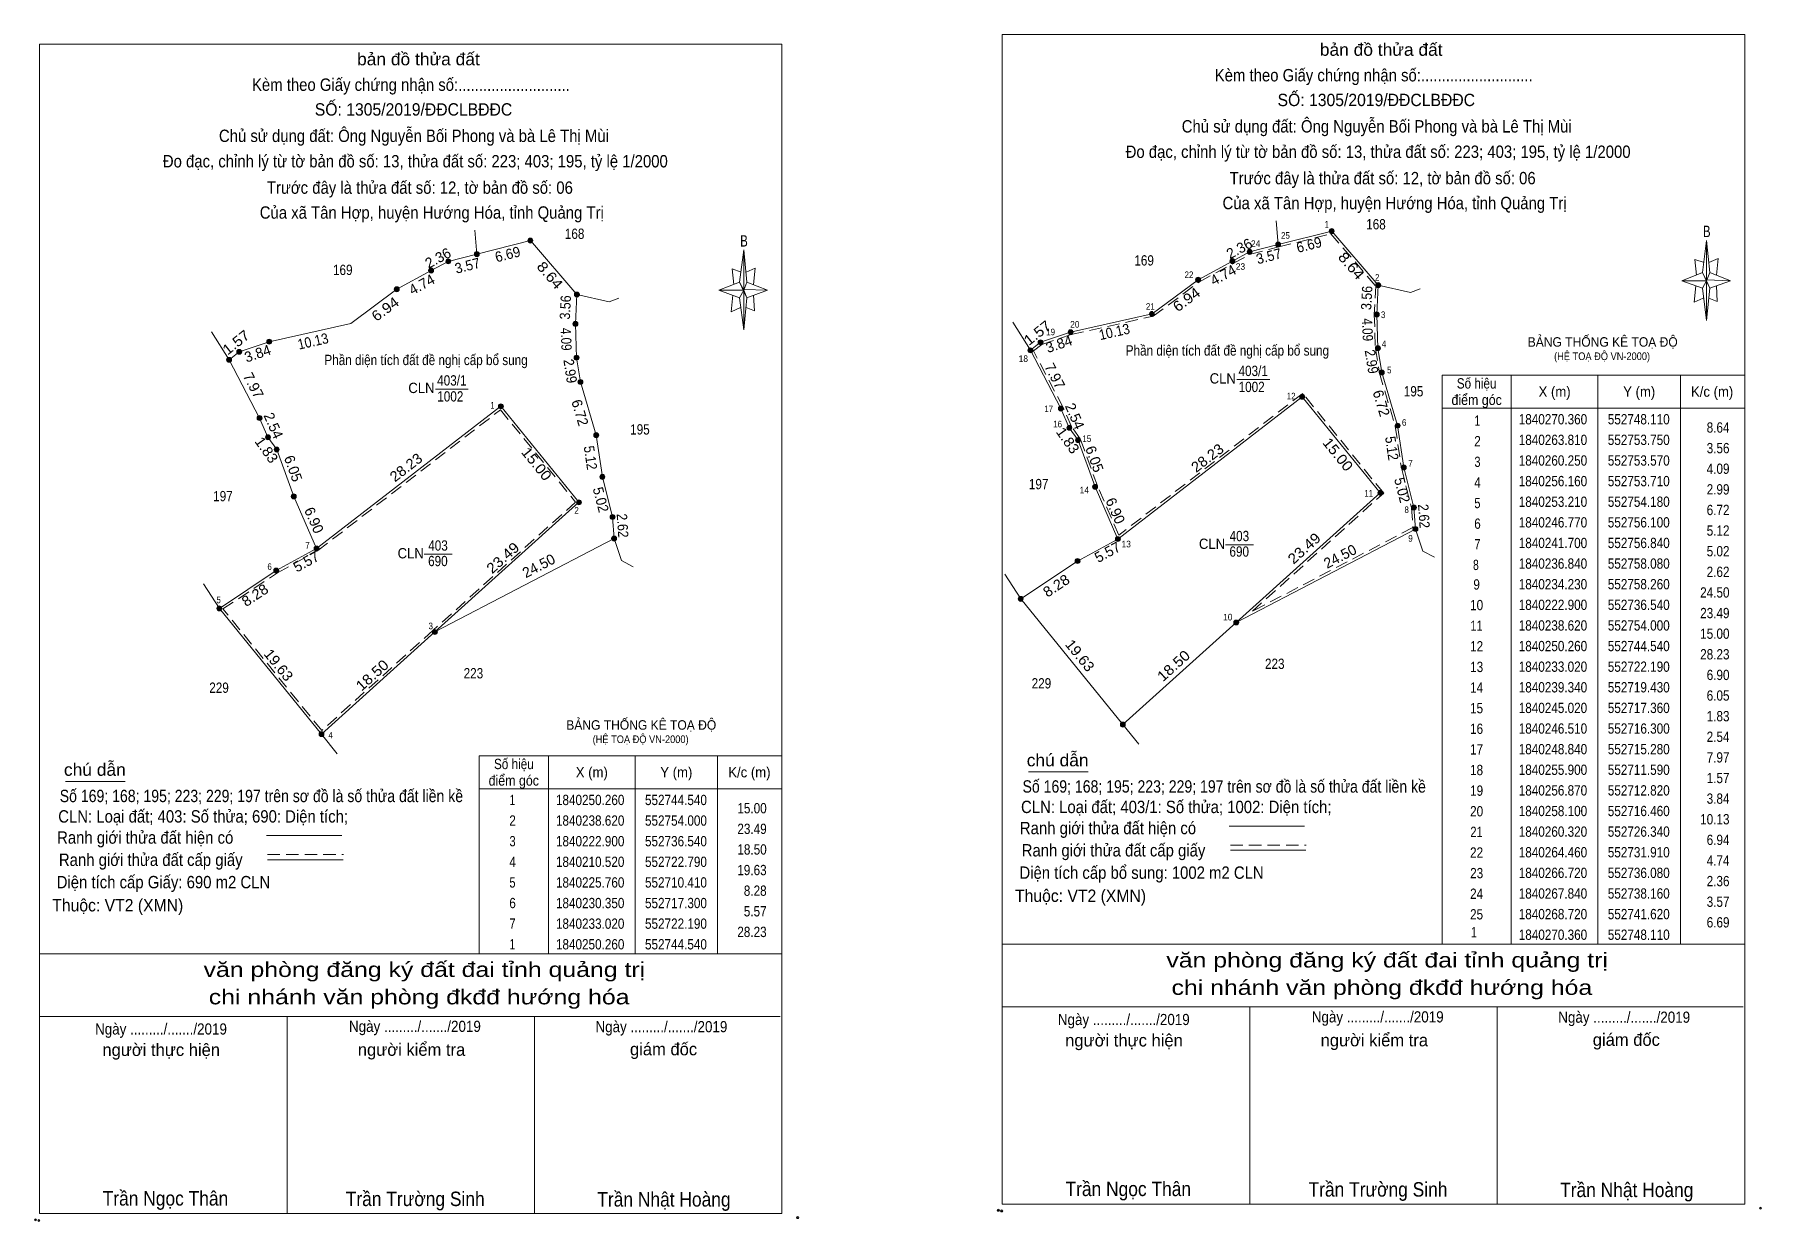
# Model space of a CAD drawing. Header units: metres. Extents: x 536594 to 552954, y 1836182 to 1840810.
# Drawn here: x 552539.1 to 552748.4, y 1839991 to 1840134.9 of the extents above; entities that cross this region are included whole.
import ezdxf
from ezdxf.enums import TextEntityAlignment as Align

# ---------------------------------------------------------------- set-up
doc = ezdxf.new("R2010")
doc.units = ezdxf.units.M
doc.header["$LTSCALE"] = 0.5
doc.header["$PDMODE"] = 32
doc.header["$PDSIZE"] = 0.25
doc.linetypes.add('MEDIUM_DASHED', pattern=[4.5, 3, -1.5])
for name, color, linetype, lineweight in [('1', 7, 'Continuous', 13), ('10', 7, 'Continuous', 13), ('17', 7, 'Continuous', 13), ('5', 7, 'Continuous', 13), ('6', 7, 'Continuous', 13), ('63', 7, 'Continuous', 13)]:
    doc.layers.add(name, color=color, linetype=linetype, lineweight=lineweight)

msp = doc.modelspace()

# ---------------------------------------------------------------- texts
at = {"layer": '1'}
for s, height, width, p in [('BẢNG THỐNG KÊ TOẠ ĐỘ ', 1.15, 0.95, (552720.1, 1840097.06)), ('(HỆ TOẠ ĐỘ VN-2000)', 0.93, 0.9, (552723.3, 1840095.44)), ('BẢNG THỐNG KÊ TOẠ ĐỘ ', 1.15, 0.95, (552603.55, 1840050.62)), ('(HỆ TOẠ ĐỘ VN-2000)', 0.93, 0.9, (552606.75, 1840049))]:
    msp.add_text(s, height=height, dxfattribs=dict(at, width=width)).set_placement(p)
at = {"layer": '10'}
for s, height, width, p in [('168', 1.25, 0.85, (552604.565, 1840110.13)), ('1', 0.8, 0.85, (552695.735, 1840111.49)), ('168', 1.25, 0.85, (552701.705, 1840111.28)), ('24', 0.8, 0.95, (552687.12, 1840109.15)), ('25', 0.8, 0.9, (552690.735, 1840110.15)), ('169', 1.25, 0.85, (552576.46, 1840105.75)), ('169', 1.25, 0.85, (552673.6, 1840106.9)), ('23', 0.8, 0.95, (552685.28, 1840106.38)), ('22', 0.8, 0.9, (552679.035, 1840105.38)), ('2', 0.8, 0.9, (552701.86, 1840105.07)), ('21', 0.8, 0.9, (552674.35, 1840101.53)), ('3', 0.8, 0.9, (552702.575, 1840100.53)), ('19', 0.8, 0.9, (552662.265, 1840098.45)), ('20', 0.8, 0.95, (552665.2, 1840099.37)), ('Phần diện tích đất đề nghị cấp bổ sung', 1.25, 0.85, (552683.695, 1840095.98)), ('4', 0.8, 0.9, (552702.675, 1840096.99)), ('Phần diện tích đất đề nghị cấp bổ sung', 1.25, 0.85, (552586.555, 1840094.83)), ('18', 0.8, 0.95, (552658.96, 1840095.21)), ('403/1', 1.25, 0.85, (552686.82, 1840093.5)), ('5', 0.8, 0.9, (552703.32, 1840093.83)), ('CLN', 1.25, 0.95, (552585.995, 1840091.44)), ('403/1', 1.25, 0.85, (552589.68, 1840092.35)), ('CLN', 1.25, 0.95, (552683.135, 1840092.59)), ('1002', 1.25, 0.85, (552686.635, 1840091.56)), ('1002', 1.25, 0.85, (552589.495, 1840090.41)), ('1', 0.8, 0.85, (552594.595, 1840089.55)), ('12', 0.8, 0.9, (552691.425, 1840090.67)), ('195', 1.25, 0.85, (552706.265, 1840091.03)), ('17', 0.8, 0.9, (552662.035, 1840089.13)), ('6', 0.8, 0.9, (552705.12, 1840087.47)), ('195', 1.25, 0.85, (552612.485, 1840086.41)), ('16', 0.8, 0.9, (552663.115, 1840087.28)), ('15', 0.8, 0.9, (552666.655, 1840085.51)), ('7', 0.8, 0.9, (552705.88, 1840082.51)), ('197', 1.25, 0.85, (552660.815, 1840079.78)), ('14', 0.8, 0.95, (552666.35, 1840079.27)), ('197', 1.25, 0.85, (552561.935, 1840078.32)), ('11', 0.8, 0.9, (552700.82, 1840078.89)), ('8', 0.8, 0.9, (552705.425, 1840076.89)), ('2', 0.8, 0.9, (552604.8, 1840076.82)), ('403', 1.25, 0.85, (552588.005, 1840072.33)), ('13', 0.8, 0.95, (552671.43, 1840072.73)), ('CLN', 1.25, 0.95, (552681.835, 1840072.54)), ('403', 1.25, 0.85, (552685.145, 1840073.48)), ('9', 0.8, 0.9, (552705.89, 1840073.42)), ('7', 0.8, 0.9, (552572.19, 1840072.58)), ('CLN', 1.25, 0.95, (552584.695, 1840071.39)), ('690', 1.25, 0.85, (552587.99, 1840070.45)), ('690', 1.25, 0.85, (552685.13, 1840071.6)), ('6', 0.8, 0.9, (552567.59, 1840069.99)), ('5', 0.8, 0.9, (552561.41, 1840065.96)), ('3', 0.8, 0.9, (552587.125, 1840062.8)), ('10', 0.8, 0.95, (552683.74, 1840063.87)), ('223', 1.25, 0.85, (552689.435, 1840057.99)), ('223', 1.25, 0.85, (552592.295, 1840056.84)), ('229', 1.25, 0.85, (552661.15, 1840055.62)), ('229', 1.25, 0.85, (552561.46, 1840055.09)), ('4', 0.8, 0.9, (552574.985, 1840049.56))]:
    msp.add_text(s, height=height, dxfattribs=dict(at, width=width)).set_placement(p, align=Align.CENTER)
for s, rotation, p in [('2.36', 28.301, (552588.2987, 1840107.2631)), ('2.36', 28.301, (552685.4387, 1840108.4131)), ('4.74', 28.456, (552683.4722, 1840105.2004)), ('4.74', 28.456, (552586.3322, 1840104.0504)), ('3.84', 18.671, (552566.3349, 1840095.6487)), ('3.84', 18.671, (552663.475, 1840096.7987)), ('7.97', 297.594, (552662.2195, 1840093.2195)), ('7.97', 297.594, (552565.0795, 1840092.0695)), ('6.72', 286.601, (552604.6136, 1840088.8786)), ('6.72', 286.601, (552701.7536, 1840090.0286)), ('2.54', 293.642, (552567.4839, 1840087.2406)), ('2.54', 293.642, (552664.6239, 1840088.3906)), ('6.05', 290.024, (552667.0007, 1840083.229)), ('6.05', 290.024, (552569.8607, 1840082.079)), ('6.90', 293.591, (552669.5425, 1840076.9201)), ('6.90', 293.591, (552572.4025, 1840075.7701)), ('5.57', 28.635, (552572.3205, 1840070.4448)), ('24.50', 27.548, (552600.5059, 1840069.939)), ('5.57', 28.635, (552669.4606, 1840071.5948)), ('24.50', 27.548, (552697.6459, 1840071.089))]:
    msp.add_text(s, height=1.25, rotation=rotation, dxfattribs=at).set_placement(p, align=Align.CENTER)
for s, rotation, width, p in [('6.69', 14.182, 0.95, (552596.6019, 1840107.6595)), ('6.69', 14.182, 0.95, (552693.7419, 1840108.8095)), ('3.57', 14.27, 0.95, (552591.7309, 1840106.2792)), ('8.64', 310.731, 1.15, (552601.0977, 1840105.3078)), ('3.57', 14.27, 0.95, (552688.8709, 1840107.4292)), ('8.64', 310.731, 1.15, (552698.2377, 1840106.4578)), ('6.94', 36.622, 1.1, (552581.9772, 1840101.1228)), ('3.56', 87.105, 0.9, (552604.0625, 1840101.7934)), ('6.94', 36.622, 1.1, (552679.1172, 1840102.2728)), ('3.56', 87.105, 0.9, (552701.2025, 1840102.9434)), ('1.57', 38.26, 1.1, (552563.903, 1840097.0916)), ('10.13', 12.664, 0.9, (552572.988, 1840097.112)), ('4.09', 271.96, 0.85, (552602.9184, 1840097.9464)), ('1.57', 38.26, 1.1, (552661.043, 1840098.2416)), ('10.13', 12.664, 0.9, (552670.128, 1840098.262)), ('4.09', 271.96, 0.85, (552700.0584, 1840099.0964)), ('2.99', 279.052, 0.9, (552700.5653, 1840095.1533)), ('2.99', 279.052, 0.9, (552603.4253, 1840094.0033)), ('1.83', 305.428, 1.05, (552566.7013, 1840084.1823)), ('1.83', 305.428, 1.05, (552663.8413, 1840085.3322)), ('5.12', 278.304, 0.9, (552703.016, 1840084.6503)), ('28.23', 37.645, 1.05, (552584.5133, 1840081.9333)), ('15.00', 309.101, 1.1, (552599.4676, 1840082.4542)), ('5.12', 278.304, 0.9, (552605.876, 1840083.5003)), ('28.23', 37.645, 1.05, (552681.6533, 1840083.0833)), ('15.00', 309.101, 1.1, (552696.6076, 1840083.6042)), ('5.02', 284.313, 0.95, (552607.1354, 1840078.3595)), ('5.02', 284.313, 0.95, (552704.2754, 1840079.5095)), ('2.62', 273.945, 0.9, (552706.8991, 1840076.473)), ('2.62', 273.945, 0.9, (552609.7591, 1840075.323)), ('23.49', 41.998, 1.1, (552693.4218, 1840072.1462)), ('23.49', 41.998, 1.1, (552596.2818, 1840070.9962)), ('8.28', 33.671, 1.05, (552663.3035, 1840067.5649)), ('8.28', 33.671, 1.05, (552566.1635, 1840066.4149)), ('19.63', 309.088, 1.05, (552665.3327, 1840059.2241)), ('19.63', 309.088, 1.05, (552568.1927, 1840058.0741)), ('18.50', 41.999, 1.1, (552580.4469, 1840056.7608)), ('18.50', 41.999, 1.1, (552677.5869, 1840057.9108))]:
    msp.add_text(s, height=1.25, rotation=rotation, dxfattribs=dict(at, width=width)).set_placement(p, align=Align.CENTER)
at = {"layer": '5'}
for s, height, width, p in [('bản đồ thửa đất', 1.5, 1.05, (552585.63, 1840131.18)), ('bản đồ thửa đất', 1.5, 1.05, (552702.34, 1840132.33)), ('Kèm theo Giấy chứng nhận số:...........................', 1.5, 0.9, (552701.43, 1840129.23)), ('Kèm theo Giấy chứng nhận số:...........................', 1.5, 0.9, (552584.72, 1840128.08)), ('SỐ: 1305/2019/ĐĐCLBĐĐC', 1.5, 0.95, (552701.745, 1840126.23)), ('SỐ: 1305/2019/ĐĐCLBĐĐC', 1.5, 0.95, (552585.035, 1840125.08)), ('Chủ sử dụng đất: Ông Nguyễn Bối Phong và bà Lê Thị Mùi', 1.5, 0.9, (552585.085, 1840121.88)), ('Chủ sử dụng đất: Ông Nguyễn Bối Phong và bà Lê Thị Mùi', 1.5, 0.9, (552701.795, 1840123.03)), ('Đo đạc, chỉnh lý từ tờ bản đồ số: 13, thửa đất số: 223; 403; 195, tỷ lệ 1/2000 ', 1.5, 0.9, (552585.505, 1840118.8)), ('Đo đạc, chỉnh lý từ tờ bản đồ số: 13, thửa đất số: 223; 403; 195, tỷ lệ 1/2000 ', 1.5, 0.9, (552702.215, 1840119.95)), ('Trước đây là thửa đất số: 12, tờ bản đồ số: 06', 1.5, 0.9, (552702.515, 1840116.75)), ('Trước đây là thửa đất số: 12, tờ bản đồ số: 06', 1.5, 0.9, (552585.805, 1840115.6)), ('Của xã Tân Hợp, huyện Hướng Hóa, tỉnh Quảng Trị', 1.5, 0.9, (552703.96, 1840113.73)), ('Của xã Tân Hợp, huyện Hướng Hóa, tỉnh Quảng Trị', 1.5, 0.9, (552587.25, 1840112.58)), ('B', 1.378, 0.75, (552741.805, 1840110.35)), ('B', 1.378, 0.75, (552625.095, 1840109.2)), ('văn phòng đăng ký đất đai tỉnh quảng trị', 1.8, 1.25, (552703.06, 1840021.79)), ('văn phòng đăng ký đất đai tỉnh quảng trị', 1.8, 1.25, (552586.35, 1840020.64)), ('chi nhánh văn phòng đkđđ hướng hóa', 1.8, 1.25, (552585.715, 1840017.32)), ('chi nhánh văn phòng đkđđ hướng hóa', 1.8, 1.25, (552702.42, 1840018.47)), ('Ngày ........./......./2019', 1.35, 0.9, (552554.425, 1840013.66)), ('Ngày ........./......./2019', 1.35, 0.9, (552585.205, 1840013.98)), ('Ngày ........./......./2019', 1.35, 0.9, (552615.085, 1840013.94)), ('Ngày ........./......./2019', 1.35, 0.9, (552671.135, 1840014.81)), ('Ngày ........./......./2019', 1.35, 0.9, (552701.915, 1840015.13)), ('Ngày ........./......./2019', 1.35, 0.9, (552731.795, 1840015.09)), ('Trần Ngọc Thân', 1.75, 0.9, (552671.68, 1839994.07)), ('Trần Ngọc Thân', 1.75, 0.9, (552554.965, 1839992.92)), ('Trần Trường Sinh', 1.75, 0.9, (552585.24, 1839992.86)), ('Trần Nhật Hoàng', 1.75, 0.9, (552615.395, 1839992.8)), ('Trần Trường Sinh', 1.75, 0.9, (552701.95, 1839994.01)), ('Trần Nhật Hoàng', 1.75, 0.9, (552732.105, 1839993.95))]:
    msp.add_text(s, height=height, dxfattribs=dict(at, width=width)).set_placement(p, align=Align.CENTER)
for s, p in [('người kiểm tra', (552584.795, 1840011.08)), ('giám đốc', (552615.345, 1840011.14)), ('người thực hiện', (552671.16, 1840012.21)), ('người kiểm tra', (552701.505, 1840012.23)), ('giám đốc', (552732.055, 1840012.29)), ('người thực hiện', (552554.45, 1840011.06))]:
    msp.add_text(s, height=1.5, dxfattribs=at).set_placement(p, align=Align.CENTER)
at = {"layer": '6'}
for s, width, p in [('chú dẫn', 1.05, (552542.66, 1840045.03)), ('chú dẫn', 1.05, (552659.37, 1840046.18)), ('Số 169; 168; 195; 223; 229; 197 trên sơ đồ là số thửa đất liền kề', 0.85, (552658.86, 1840042.99)), ('Số 169; 168; 195; 223; 229; 197 trên sơ đồ là số thửa đất liền kề', 0.85, (552542.15, 1840041.84)), ('CLN: Loại đất; 403/1: Số thửa; 1002: Diện tích;', 0.9, (552658.68, 1840040.51)), ('CLN: Loại đất; 403: Số thửa; 690: Diện tích;', 0.9, (552541.97, 1840039.36)), ('Ranh giới thửa đất hiện có ', 0.9, (552541.83, 1840036.8)), ('Ranh giới thửa đất hiện có ', 0.9, (552658.54, 1840037.95)), ('Ranh giới thửa đất cấp giấy', 0.9, (552658.76, 1840035.25)), ('Ranh giới thửa đất cấp giấy', 0.9, (552542.05, 1840034.1)), ('Diện tích cấp bổ sung: 1002 m2 CLN', 0.9, (552658.49, 1840032.54)), ('Diện tích cấp Giấy: 690 m2 CLN', 0.9, (552541.78, 1840031.39)), ('Thuộc: VT2 (XMN)', 0.95, (552541.24, 1840028.59)), ('Thuộc: VT2 (XMN)', 0.95, (552657.95, 1840029.74))]:
    msp.add_text(s, height=1.5, dxfattribs=dict(at, width=width)).set_placement(p)
at = {"layer": '63'}
for s, width, p in [('Số hiệu', 0.85, (552713.91, 1840091.99)), ('điểm góc', 0.9, (552713.91, 1840089.99)), ('X (m)', 0.95, (552723.36, 1840090.99)), ('Y (m)', 0.95, (552733.615, 1840090.99)), ('K/c (m)', 0.95, (552742.455, 1840090.99)), (' 1', 0.75, (552713.82, 1840087.48)), ('1840270.360', 0.85, (552723.16, 1840087.64)), ('552748.110', 0.85, (552733.56, 1840087.64)), (' 2', 0.85, (552713.815, 1840084.98)), ('1840263.810', 0.85, (552723.16, 1840085.14)), ('552753.750', 0.85, (552733.56, 1840085.14)), (' 3', 0.8, (552713.825, 1840082.48)), ('1840260.250', 0.85, (552723.16, 1840082.64)), ('552753.570', 0.85, (552733.56, 1840082.64)), (' 4', 0.85, (552713.82, 1840079.98)), ('1840256.160', 0.85, (552723.16, 1840080.14)), ('552753.710', 0.85, (552733.56, 1840080.14)), (' 5', 0.8, (552713.815, 1840077.48)), ('1840253.210', 0.85, (552723.16, 1840077.64)), ('552754.180', 0.85, (552733.56, 1840077.64)), (' 6', 0.85, (552713.815, 1840074.98)), ('1840246.770', 0.85, (552723.16, 1840075.14)), ('552756.100', 0.85, (552733.56, 1840075.14)), (' 7', 0.8, (552713.815, 1840072.48)), ('1840241.700', 0.85, (552723.16, 1840072.64)), ('552756.840', 0.85, (552733.56, 1840072.64)), ('1840236.840', 0.85, (552723.16, 1840070.14)), ('552758.080', 0.85, (552733.56, 1840070.14)), ('8', 0.75, (552713.82, 1840069.98)), (' 9', 0.85, (552713.71, 1840067.61)), ('1840234.230', 0.85, (552723.16, 1840067.64)), ('552758.260', 0.85, (552733.56, 1840067.64)), (' 10', 0.85, (552713.71, 1840065.11)), ('1840222.900', 0.85, (552723.16, 1840065.14)), ('552736.540', 0.85, (552733.56, 1840065.14)), (' 11', 0.8, (552713.71, 1840062.61)), ('1840238.620', 0.85, (552723.16, 1840062.64)), ('552754.000', 0.85, (552733.56, 1840062.64)), (' 12', 0.85, (552713.705, 1840060.11)), ('1840250.260', 0.85, (552723.16, 1840060.14)), ('552744.540', 0.85, (552733.56, 1840060.14)), (' 13', 0.85, (552713.715, 1840057.61)), ('1840233.020', 0.85, (552723.16, 1840057.64)), ('552722.190', 0.85, (552733.56, 1840057.64)), (' 14', 0.85, (552713.71, 1840055.11)), ('1840239.340', 0.85, (552723.16, 1840055.14)), ('552719.430', 0.85, (552733.56, 1840055.14)), (' 15', 0.85, (552713.705, 1840052.61)), ('1840245.020', 0.85, (552723.16, 1840052.64)), ('552717.360', 0.85, (552733.56, 1840052.64)), (' 16', 0.85, (552713.705, 1840050.11)), ('1840246.510', 0.85, (552723.16, 1840050.14)), ('552716.300', 0.85, (552733.56, 1840050.14)), (' 17', 0.85, (552713.705, 1840047.61)), ('1840248.840', 0.85, (552723.16, 1840047.64)), ('552715.280', 0.85, (552733.56, 1840047.64)), ('Số hiệu', 0.85, (552597.2, 1840045.84)), (' 18', 0.85, (552713.705, 1840045.11)), ('1840255.900', 0.85, (552723.16, 1840045.14)), ('552711.590', 0.85, (552733.56, 1840045.14)), ('điểm góc', 0.9, (552597.19, 1840043.84)), ('X (m)', 0.95, (552606.65, 1840044.84)), ('Y (m)', 0.95, (552616.895, 1840044.84)), ('K/c (m)', 0.95, (552625.755, 1840044.84)), (' 1', 0.75, (552596.85, 1840041.48)), ('1840250.260', 0.85, (552606.45, 1840041.48)), ('552744.540', 0.85, (552616.85, 1840041.48)), (' 19', 0.85, (552713.71, 1840042.61)), ('1840256.870', 0.85, (552723.16, 1840042.64)), ('552712.820', 0.85, (552733.56, 1840042.64)), (' 2', 0.85, (552596.845, 1840038.98)), ('1840238.620', 0.85, (552606.45, 1840038.98)), ('552754.000', 0.85, (552616.85, 1840038.98)), (' 20', 0.85, (552713.71, 1840040.11)), ('1840258.100', 0.85, (552723.16, 1840040.14)), ('552716.460', 0.85, (552733.56, 1840040.14)), (' 21', 0.8, (552713.71, 1840037.61)), ('1840260.320', 0.85, (552723.16, 1840037.64)), ('552726.340', 0.85, (552733.56, 1840037.64)), (' 3', 0.8, (552596.855, 1840036.48)), ('1840222.900', 0.85, (552606.45, 1840036.48)), ('552736.540', 0.85, (552616.85, 1840036.48)), (' 22', 0.85, (552713.705, 1840035.11)), ('1840264.460', 0.85, (552723.16, 1840035.14)), ('552731.910', 0.85, (552733.56, 1840035.14)), (' 4', 0.85, (552596.85, 1840033.98)), ('1840210.520', 0.85, (552606.45, 1840033.98)), ('552722.790', 0.85, (552616.85, 1840033.98)), (' 23', 0.85, (552713.715, 1840032.61)), ('1840266.720', 0.85, (552723.16, 1840032.64)), ('552736.080', 0.85, (552733.56, 1840032.64)), (' 5', 0.8, (552596.845, 1840031.48)), ('1840225.760', 0.85, (552606.45, 1840031.48)), ('552710.410', 0.85, (552616.85, 1840031.48)), (' 6', 0.85, (552596.845, 1840028.98)), ('1840230.350', 0.85, (552606.45, 1840028.98)), ('552717.300', 0.85, (552616.85, 1840028.98)), (' 24', 0.85, (552713.71, 1840030.11)), ('1840267.840', 0.85, (552723.16, 1840030.14)), ('552738.160', 0.85, (552733.56, 1840030.14)), (' 7', 0.8, (552596.845, 1840026.48)), ('1840233.020', 0.85, (552606.45, 1840026.48)), ('552722.190', 0.85, (552616.85, 1840026.48)), (' 25', 0.85, (552713.705, 1840027.61)), ('1840268.720', 0.85, (552723.16, 1840027.64)), ('552741.620', 0.85, (552733.56, 1840027.64)), (' 1', 0.75, (552713.4, 1840025.44)), ('1840270.360', 0.85, (552723.16, 1840025.14)), ('552748.110', 0.85, (552733.56, 1840025.14)), (' 1', 0.75, (552596.85, 1840023.98)), ('1840250.260', 0.85, (552606.45, 1840023.98)), ('552744.540', 0.85, (552616.85, 1840023.98))]:
    msp.add_text(s, height=1.25, dxfattribs=dict(at, width=width)).set_placement(p, align=Align.CENTER)
at = {"layer": '63', "width": 0.85}
for s, p in [('8.64', (552744.56, 1840086.64)), ('3.56', (552744.56, 1840084.14)), ('4.09', (552744.56, 1840081.64)), ('2.99', (552744.56, 1840079.14)), ('6.72', (552744.56, 1840076.64)), ('5.12', (552744.56, 1840074.14)), ('5.02', (552744.56, 1840071.64)), ('2.62', (552744.56, 1840069.14)), ('24.50', (552744.56, 1840066.64)), ('23.49', (552744.56, 1840064.14)), ('15.00', (552744.56, 1840061.64)), ('28.23', (552744.56, 1840059.14)), ('6.90', (552744.56, 1840056.64)), ('6.05', (552744.56, 1840054.14)), ('1.83', (552744.56, 1840051.64)), ('2.54', (552744.56, 1840049.14)), ('7.97', (552744.56, 1840046.64)), ('1.57', (552744.56, 1840044.14)), ('3.84', (552744.56, 1840041.64)), ('15.00', (552627.85, 1840040.48)), ('10.13', (552744.56, 1840039.14)), ('23.49', (552627.85, 1840037.98)), ('6.94', (552744.56, 1840036.64)), ('18.50', (552627.85, 1840035.48)), ('19.63', (552627.84, 1840032.98)), ('4.74', (552744.56, 1840034.14)), ('8.28', (552627.84, 1840030.48)), ('2.36', (552744.56, 1840031.64)), ('3.57', (552744.56, 1840029.14)), ('5.57', (552627.84, 1840027.98)), ('6.69', (552744.56, 1840026.64)), ('28.23', (552627.84, 1840025.48))]:
    msp.add_text(s, height=1.25, dxfattribs=at).set_placement(p, align=Align.RIGHT)

# ---------------------------------------------------------------- hatches: boundary and pattern name
at = {"layer": '10'}
for points in [[(552696.64, 1840111.08, 1), (552696.04, 1840111.08, 1)], [(552599.5, 1840109.93, 1), (552598.9, 1840109.93, 1)], [(552690.15, 1840109.44, 1), (552689.55, 1840109.44, 1)], [(552589.55, 1840107.41, 1), (552588.95, 1840107.41, 1)], [(552593.01, 1840108.29, 1), (552592.41, 1840108.29, 1)], [(552684.61, 1840107.44, 1), (552684.01, 1840107.44, 1)], [(552686.69, 1840108.56, 1), (552686.09, 1840108.56, 1)], [(552587.47, 1840106.29, 1), (552586.87, 1840106.29, 1)], [(552680.44, 1840105.18, 1), (552679.84, 1840105.18, 1)], [(552583.3, 1840104.03, 1), (552582.7, 1840104.03, 1)], [(552605.14, 1840103.38, 1), (552604.54, 1840103.38, 1)], [(552702.28, 1840104.53, 1), (552701.68, 1840104.53, 1)], [(552674.87, 1840101.04, 1), (552674.27, 1840101.04, 1)], [(552702.1, 1840100.97, 1), (552701.5, 1840100.97, 1)], [(552604.96, 1840099.82, 1), (552604.36, 1840099.82, 1)], [(552664.99, 1840098.82, 1), (552664.39, 1840098.82, 1)], [(552564.21, 1840096.44, 1), (552563.61, 1840096.44, 1)], [(552567.85, 1840097.67, 1), (552567.25, 1840097.67, 1)], [(552660.12, 1840096.62, 1), (552659.52, 1840096.62, 1)], [(552661.35, 1840097.59, 1), (552660.75, 1840097.59, 1)], [(552702.24, 1840096.88, 1), (552701.64, 1840096.88, 1)], [(552562.98, 1840095.47, 1), (552562.38, 1840095.47, 1)], [(552605.1, 1840095.73, 1), (552604.5, 1840095.73, 1)], [(552605.57, 1840092.78, 1), (552604.97, 1840092.78, 1)], [(552702.71, 1840093.93, 1), (552702.11, 1840093.93, 1)], [(552693.07, 1840090.98, 1), (552692.47, 1840090.98, 1)], [(552566.67, 1840088.41, 1), (552566.07, 1840088.41, 1)], [(552595.93, 1840089.83, 1), (552595.33, 1840089.83, 1)], [(552663.81, 1840089.56, 1), (552663.21, 1840089.56, 1)], [(552567.69, 1840086.08, 1), (552567.09, 1840086.08, 1)], [(552607.49, 1840086.34, 1), (552606.89, 1840086.34, 1)], [(552664.83, 1840087.23, 1), (552664.23, 1840087.23, 1)], [(552665.89, 1840085.74, 1), (552665.29, 1840085.74, 1)], [(552704.63, 1840087.49, 1), (552704.03, 1840087.49, 1)], [(552568.75, 1840084.59, 1), (552568.15, 1840084.59, 1)], [(552705.37, 1840082.42, 1), (552704.77, 1840082.42, 1)], [(552608.23, 1840081.27, 1), (552607.63, 1840081.27, 1)], [(552667.96, 1840080.06, 1), (552667.36, 1840080.06, 1)], [(552570.82, 1840078.91, 1), (552570.22, 1840078.91, 1)], [(552605.39, 1840078.19, 1), (552604.79, 1840078.19, 1)], [(552702.53, 1840079.34, 1), (552701.93, 1840079.34, 1)], [(552706.61, 1840077.56, 1), (552706.01, 1840077.56, 1)], [(552609.47, 1840076.41, 1), (552608.87, 1840076.41, 1)], [(552609.65, 1840073.8, 1), (552609.05, 1840073.8, 1)], [(552670.72, 1840073.74, 1), (552670.12, 1840073.74, 1)], [(552706.79, 1840074.95, 1), (552706.19, 1840074.95, 1)], [(552573.58, 1840072.59, 1), (552572.98, 1840072.59, 1)], [(552568.69, 1840069.92, 1), (552568.09, 1840069.92, 1)], [(552665.83, 1840071.07, 1), (552665.23, 1840071.07, 1)], [(552561.8, 1840065.33, 1), (552561.2, 1840065.33, 1)], [(552658.94, 1840066.48, 1), (552658.34, 1840066.48, 1)], [(552685.07, 1840063.62, 1), (552684.47, 1840063.62, 1)], [(552587.93, 1840062.47, 1), (552587.33, 1840062.47, 1)], [(552671.32, 1840051.24, 1), (552670.72, 1840051.24, 1)], [(552574.18, 1840050.09, 1), (552573.58, 1840050.09, 1)]]:
    msp.add_hatch(color=256, dxfattribs=at).paths.add_polyline_path(points)

# ---------------------------------------------------------------- linework, layer by layer
for p, q in [((552592.48, 1840111.17), (552592.71, 1840108.29)), ((552689.62, 1840112.32), (552689.85, 1840109.44)), ((552599.2, 1840109.93), (552592.71, 1840108.29)), ((552599.2, 1840109.93), (552604.84, 1840103.38)), ((552686.39, 1840108.56), (552689.85, 1840109.44)), ((552696.34, 1840111.08), (552689.85, 1840109.44)), ((552696.34, 1840111.08), (552701.98, 1840104.53)), ((552587.17, 1840106.29), (552589.25, 1840107.41)), ((552589.25, 1840107.41), (552592.71, 1840108.29)), ((552684.31, 1840107.44), (552686.39, 1840108.56)), ((552560.54, 1840098.87), (552562.68, 1840095.47)), ((552657.68, 1840100.02), (552659.82, 1840096.62)), ((552661.05, 1840097.59), (552664.69, 1840098.82)), ((552563.91, 1840096.44), (552567.55, 1840097.67)), ((552684.84, 1840093.07), (552688.82, 1840093.07)), ((552587.7, 1840091.92), (552591.68, 1840091.92)), ((552692.77, 1840090.98), (552670.42, 1840073.74)), ((552692.77, 1840090.98), (552702.23, 1840079.34)), ((552566.37, 1840088.41), (552567.39, 1840086.08)), ((552595.63, 1840089.83), (552573.28, 1840072.59)), ((552595.63, 1840089.83), (552605.09, 1840078.19)), ((552663.51, 1840089.56), (552664.53, 1840087.23)), ((552667.66, 1840080.06), (552670.42, 1840073.74)), ((552570.52, 1840078.91), (552573.28, 1840072.59)), ((552587.63, 1840062.47), (552605.09, 1840078.19)), ((552684.77, 1840063.62), (552702.23, 1840079.34)), ((552609.35, 1840073.8), (552587.63, 1840062.47)), ((552665.53, 1840071.07), (552670.42, 1840073.74)), ((552706.49, 1840074.95), (552684.77, 1840063.62)), ((552568.39, 1840069.92), (552573.28, 1840072.59)), ((552586.31, 1840071.9), (552589.73, 1840071.9)), ((552683.45, 1840073.05), (552686.87, 1840073.05)), ((552707.39, 1840072.27), (552708.79, 1840071.53)), ((552610.25, 1840071.12), (552611.65, 1840070.38)), ((552656.7, 1840069.47), (552658.64, 1840066.48)), ((552559.56, 1840068.32), (552561.5, 1840065.33)), ((552671.02, 1840051.24), (552684.77, 1840063.62)), ((552573.88, 1840050.09), (552587.63, 1840062.47)), ((552671.02, 1840051.24), (552672.94, 1840048.86)), ((552573.88, 1840050.09), (552575.8, 1840047.71))]:
    msp.add_line(p, q, dxfattribs=at)
for points in [[(552599.2, 1840109.93), (552604.84, 1840103.38), (552604.66, 1840099.82), (552604.8, 1840095.73), (552605.27, 1840092.78), (552607.19, 1840086.34), (552607.93, 1840081.27), (552609.17, 1840076.41), (552609.35, 1840073.8), (552587.63, 1840062.47), (552605.09, 1840078.19), (552595.63, 1840089.83), (552573.28, 1840072.59), (552570.52, 1840078.91), (552568.45, 1840084.59), (552567.39, 1840086.08), (552566.37, 1840088.41), (552562.68, 1840095.47), (552563.91, 1840096.44), (552567.55, 1840097.67), (552577.43, 1840099.89), (552583, 1840104.03), (552587.17, 1840106.29), (552589.25, 1840107.41), (552592.71, 1840108.29)], [(552696.34, 1840111.08), (552701.98, 1840104.53), (552701.8, 1840100.97), (552701.94, 1840096.88), (552702.41, 1840093.93), (552704.33, 1840087.49), (552705.07, 1840082.42), (552706.31, 1840077.56), (552706.49, 1840074.95), (552684.77, 1840063.62), (552702.23, 1840079.34), (552692.77, 1840090.98), (552670.42, 1840073.74), (552667.66, 1840080.06), (552665.59, 1840085.74), (552664.53, 1840087.23), (552663.51, 1840089.56), (552659.82, 1840096.62), (552661.05, 1840097.59), (552664.69, 1840098.82), (552674.57, 1840101.04), (552680.14, 1840105.18), (552684.31, 1840107.44), (552686.39, 1840108.56), (552689.85, 1840109.44)], [(552692.77, 1840090.98), (552702.23, 1840079.34), (552684.77, 1840063.62), (552671.02, 1840051.24), (552658.64, 1840066.48), (552665.53, 1840071.07), (552670.42, 1840073.74)], [(552595.63, 1840089.83), (552605.09, 1840078.19), (552587.63, 1840062.47), (552573.88, 1840050.09), (552561.5, 1840065.33), (552568.39, 1840069.92), (552573.28, 1840072.59)]]:
    msp.add_lwpolyline(points, close=True, dxfattribs=at)
at = {"layer": '10', "linetype": 'MEDIUM_DASHED'}
for points in [[(552696.23, 1840110.74), (552701.67, 1840104.43), (552701.5, 1840100.97), (552701.64, 1840096.85), (552702.12, 1840093.86), (552704.04, 1840087.43), (552704.78, 1840082.36), (552706.01, 1840077.51), (552706.18, 1840075.13), (552686.73, 1840064.98), (552702.64, 1840079.31), (552692.82, 1840091.4), (552670.54, 1840074.21), (552667.94, 1840080.17), (552665.86, 1840085.88), (552664.79, 1840087.38), (552663.78, 1840089.69), (552660.2, 1840096.54), (552661.2, 1840097.32), (552664.77, 1840098.53), (552674.7, 1840100.76), (552680.3, 1840104.93), (552684.45, 1840107.18), (552686.5, 1840108.28), (552689.92, 1840109.15)], [(552595.58, 1840089.41), (552604.68, 1840078.22), (552587.43, 1840062.69), (552573.91, 1840050.52), (552561.94, 1840065.26), (552568.55, 1840069.66), (552573.44, 1840072.34)]]:
    msp.add_lwpolyline(points, close=True, dxfattribs=at)
at = {"layer": '10'}
for points in [[(552684.31, 1840107.44), (552680.14, 1840105.18), (552674.57, 1840101.04), (552664.69, 1840098.82)], [(552587.17, 1840106.29), (552583, 1840104.03), (552577.43, 1840099.89), (552567.55, 1840097.67)], [(552604.84, 1840103.38), (552604.66, 1840099.82), (552604.8, 1840095.73), (552605.27, 1840092.78), (552607.19, 1840086.34), (552607.93, 1840081.27), (552609.17, 1840076.41), (552609.35, 1840073.8), (552610.25, 1840071.12)], [(552604.84, 1840103.38), (552608.75, 1840102.49), (552609.93, 1840102.94)], [(552701.98, 1840104.53), (552701.8, 1840100.97), (552701.94, 1840096.88), (552702.41, 1840093.93), (552704.33, 1840087.49), (552705.07, 1840082.42), (552706.31, 1840077.56), (552706.49, 1840074.95), (552707.39, 1840072.27)], [(552701.98, 1840104.53), (552705.89, 1840103.64), (552707.07, 1840104.09)], [(552661.05, 1840097.59), (552659.82, 1840096.62), (552663.51, 1840089.56)], [(552563.91, 1840096.44), (552562.68, 1840095.47), (552566.37, 1840088.41)], [(552567.39, 1840086.08), (552568.45, 1840084.59), (552570.52, 1840078.91)], [(552664.53, 1840087.23), (552665.59, 1840085.74), (552667.66, 1840080.06)], [(552568.39, 1840069.92), (552561.5, 1840065.33), (552573.88, 1840050.09)], [(552665.53, 1840071.07), (552658.64, 1840066.48), (552671.02, 1840051.24)]]:
    msp.add_lwpolyline(points, dxfattribs=at)
for centre in [(552696.34, 1840111.08), (552599.2, 1840109.93), (552689.85, 1840109.44), (552589.25, 1840107.41), (552592.71, 1840108.29), (552684.31, 1840107.44), (552686.39, 1840108.56), (552587.17, 1840106.29), (552680.14, 1840105.18), (552583, 1840104.03), (552604.84, 1840103.38), (552701.98, 1840104.53), (552701.8, 1840100.97), (552604.66, 1840099.82), (552664.69, 1840098.82), (552563.91, 1840096.44), (552567.55, 1840097.67), (552659.82, 1840096.62), (552661.05, 1840097.59), (552701.94, 1840096.88), (552562.68, 1840095.47), (552604.8, 1840095.73), (552605.27, 1840092.78), (552702.41, 1840093.93), (552692.77, 1840090.98), (552566.37, 1840088.41), (552595.63, 1840089.83), (552663.51, 1840089.56), (552567.39, 1840086.08), (552607.19, 1840086.34), (552664.53, 1840087.23), (552665.59, 1840085.74), (552704.33, 1840087.49), (552568.45, 1840084.59), (552705.07, 1840082.42), (552607.93, 1840081.27), (552667.66, 1840080.06), (552570.52, 1840078.91), (552605.09, 1840078.19), (552702.23, 1840079.34), (552706.31, 1840077.56), (552609.17, 1840076.41), (552609.35, 1840073.8), (552670.42, 1840073.74), (552706.49, 1840074.95), (552573.28, 1840072.59), (552568.39, 1840069.92), (552665.53, 1840071.07), (552561.5, 1840065.33), (552658.64, 1840066.48), (552684.77, 1840063.62), (552587.63, 1840062.47), (552671.02, 1840051.24), (552573.88, 1840050.09)]:
    msp.add_circle(centre, 0.3, dxfattribs=at)
at = {"layer": '10', "linetype": 'MEDIUM_DASHED'}
msp.add_circle((552674.57, 1840101.04), 0.3, dxfattribs=at)
at = {"layer": '17'}
for p, q in [((552542.86, 1840044.35), (552550.1, 1840044.35)), ((552659.57, 1840045.5), (552666.81, 1840045.5))]:
    msp.add_line(p, q, dxfattribs=at)
at = {"layer": '5'}
for p, q in [((552741.27, 1840106.05), (552741.77, 1840109.95)), ((552624.56, 1840104.9), (552625.06, 1840108.8)), ((552625.46, 1840104.9), (552627.96, 1840103.9)), ((552741.27, 1840104.15), (552738.77, 1840105.05)), ((552742.17, 1840106.05), (552744.67, 1840105.05)), ((552624.56, 1840103), (552622.06, 1840103.9)), ((552625.46, 1840103), (552625.06, 1840099.1)), ((552626.26, 1840103.3), (552626.36, 1840101.4)), ((552742.17, 1840104.15), (552741.77, 1840100.25)), ((552743.07, 1840102.55), (552742.07, 1840102.95)), ((552742.97, 1840104.45), (552743.07, 1840102.55)), ((552626.36, 1840101.4), (552625.36, 1840101.8)), ((552539.7, 1840023.46), (552629.7, 1840023.46)), ((552656.41, 1840024.61), (552746.41, 1840024.61)), ((552656.41, 1840017.01), (552746.21, 1840017.01)), ((552656.41, 1840017.01), (552746.21, 1840017.01)), ((552656.41, 1840017.01), (552746.21, 1840017.01)), ((552686.41, 1839993.11), (552686.41, 1840017.01)), ((552716.41, 1839993.11), (552716.41, 1840017.01)), ((552539.7, 1840015.86), (552629.5, 1840015.86)), ((552539.7, 1840015.86), (552629.5, 1840015.86)), ((552539.7, 1840015.86), (552629.5, 1840015.86)), ((552569.7, 1839991.96), (552569.7, 1840015.86)), ((552599.7, 1839991.96), (552599.7, 1840015.86))]:
    msp.add_line(p, q, dxfattribs=at)
for points in [[(552656.41, 1840134.91), (552746.41, 1840134.91), (552746.41, 1839993.11), (552656.41, 1839993.11)], [(552539.7, 1840133.76), (552629.7, 1840133.76), (552629.7, 1839991.96), (552539.7, 1839991.96)], [(552741.77, 1840109.95), (552742.17, 1840106.05), (552741.77, 1840105.05)], [(552625.06, 1840108.8), (552625.46, 1840104.9), (552625.06, 1840103.9)], [(552625.06, 1840103.9), (552622.06, 1840103.9), (552624.56, 1840104.9), (552625.46, 1840103), (552627.96, 1840103.9), (552625.06, 1840104)], [(552741.77, 1840105.05), (552738.77, 1840105.05), (552741.27, 1840106.05), (552742.17, 1840104.15), (552744.67, 1840105.05), (552741.77, 1840105.15)], [(552741.77, 1840105.05), (552741.77, 1840100.25), (552741.27, 1840104.15)], [(552625.06, 1840103.9), (552625.06, 1840099.1), (552624.56, 1840103)]]:
    msp.add_lwpolyline(points, close=True, dxfattribs=at)
for points in [[(552741.47, 1840107.25), (552740.37, 1840107.65), (552740.57, 1840105.75)], [(552742.07, 1840107.25), (552743.17, 1840107.75), (552742.97, 1840105.75)], [(552625.06, 1840103.9), (552624.56, 1840104.9), (552622.06, 1840103.9)], [(552624.76, 1840106.1), (552623.66, 1840106.5), (552623.86, 1840104.6)], [(552625.36, 1840106.1), (552626.46, 1840106.6), (552626.26, 1840104.6)], [(552741.77, 1840105.05), (552741.27, 1840106.05), (552738.77, 1840105.05)], [(552741.77, 1840105.05), (552742.17, 1840104.15), (552744.67, 1840105.05)], [(552623.76, 1840103.3), (552623.56, 1840101.3), (552624.66, 1840101.8)], [(552625.06, 1840103.9), (552625.46, 1840103), (552627.96, 1840103.9)], [(552740.47, 1840104.45), (552740.27, 1840102.45), (552741.37, 1840102.95)], [(552746.41, 1839993.11), (552656.41, 1839993.11), (552656.41, 1840017.01)], [(552629.7, 1839991.96), (552539.7, 1839991.96), (552539.7, 1840015.86)]]:
    msp.add_lwpolyline(points, dxfattribs=at)
for p in [(552655.93, 1839992.35), (552656.33, 1839992.27), (552539.22, 1839991.2), (552539.62, 1839991.12)]:
    msp.add_point(p, dxfattribs=at)
at = {"layer": '6'}
for p, q in [((552683.92, 1840038.93), (552693.06, 1840038.93)), ((552567.21, 1840037.78), (552576.35, 1840037.78)), ((552684.06, 1840036.01), (552693.2, 1840036.01)), ((552567.35, 1840034.86), (552576.49, 1840034.86))]:
    msp.add_line(p, q, dxfattribs=at)
at = {"layer": '6', "linetype": 'MEDIUM_DASHED'}
for p, q in [((552684.06, 1840036.63), (552693.26, 1840036.63)), ((552567.35, 1840035.48), (552576.55, 1840035.48))]:
    msp.add_line(p, q, dxfattribs=at)
at = {"layer": '6'}
for p in [(552748.31, 1839992.61), (552631.6, 1839991.46)]:
    msp.add_point(p, dxfattribs=at)
at = {"layer": '63'}
for p, q in [((552718.11, 1840093.61), (552718.11, 1840024.61)), ((552728.61, 1840093.61), (552728.61, 1840024.61)), ((552738.61, 1840093.61), (552738.61, 1840024.61)), ((552709.71, 1840089.61), (552746.41, 1840089.61)), ((552601.4, 1840047.46), (552601.4, 1840023.46)), ((552611.9, 1840047.46), (552611.9, 1840023.46)), ((552621.9, 1840047.46), (552621.9, 1840023.46)), ((552593, 1840043.46), (552629.7, 1840043.46))]:
    msp.add_line(p, q, dxfattribs=at)
for points in [[(552709.71, 1840093.61), (552746.41, 1840093.61), (552746.41, 1840024.61), (552709.71, 1840024.61)], [(552593, 1840047.46), (552629.7, 1840047.46), (552629.7, 1840023.46), (552593, 1840023.46)]]:
    msp.add_lwpolyline(points, close=True, dxfattribs=at)

msp.set_redraw_order([(e.dxf.handle, doc.entitydb.next_handle()) for e in msp.query("TEXT MTEXT ATTDEF DIMENSION ARC_DIMENSION")])  # texts and dimensions are drawn at this point

doc.saveas('drawing.dxf')
